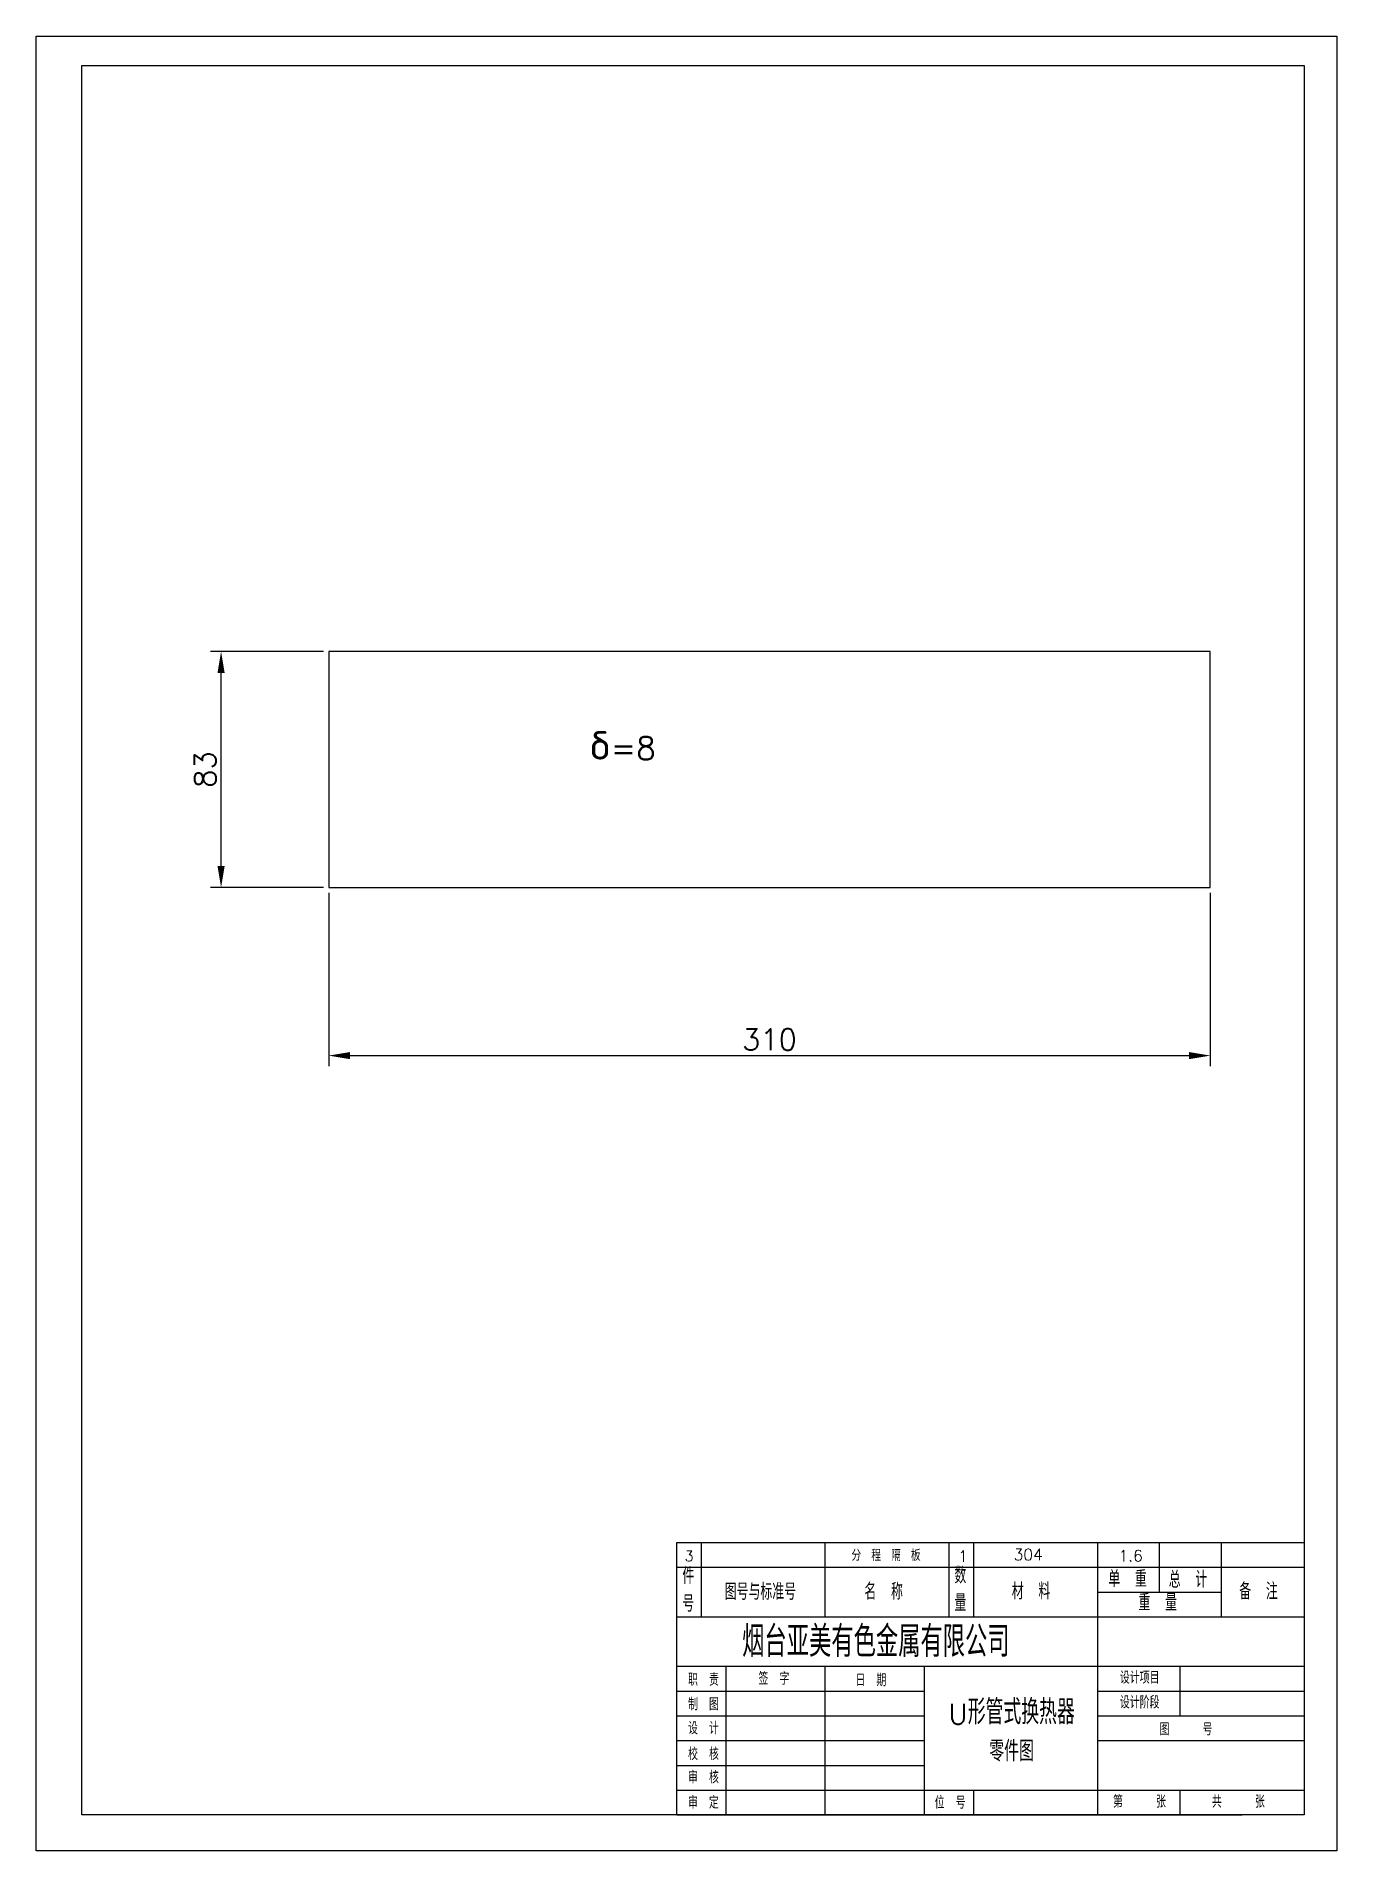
# Model space of a CAD drawing. Header units: millimetres. Extents: x 2215 to 13516, y 3399 to 7964.
# Drawn here: x 4594 to 5051, y 3401 to 4039 of the extents above; entities that cross this region are included whole.
import ezdxf

# ---------------------------------------------------------------- set-up
doc = ezdxf.new("R2010")
doc.units = ezdxf.units.MM
for name, color, linetype in [('实线', 6, 'Continuous'), ('文本', 4, 'Continuous'), ('标注', 3, 'Continuous')]:
    doc.layers.add(name, color=color, linetype=linetype)
doc.styles.get("Standard").update_dxf_attribs({"font": 'txt', "bigfont": 'gbcbig.shx'})
doc.dimstyles.new('ISO-25', dxfattribs={"dimtxt": 2.5, "dimasz": 2.5, "dimexe": 1.25, "dimexo": 0.625, "dimtad": 1, "dimtxsty": 'Standard', "dimcen": 2.5, "dimadec": 0, "dimazin": 0, "dimtfac": 1, "dimtmove": 0, "dimatfit": 3, "dimfxl": 0, "dimarcsym": 0})

msp = doc.modelspace()

# ---------------------------------------------------------------- texts
at = {"layer": '文本'}
for s, insert, char_height, width, attachment_point in [('3', (4821.82, 3506.277), 3.629, 11.67825, 1), ('分 程 隔 板', (4880.512, 3506.785), 4, 181.11171, 1), ('1', (4918.071, 3506.405), 4, 21.38125, 1), ('304', (4937.523, 3507.011), 4, 89.92699, 1), ('1.6', (4974.403, 3506.583), 4, 83.00953, 1), ('件\\P号', (4821.048, 3500.428), 5.806, 7.95157, 1), ('数\\P量', (4916.724, 3500.633), 5.806, 7.95157, 1), ('单 重', (4970.84, 3499.372), 5.8061, 59.49103, 1), ('总 计', (4992.091, 3499.141), 5.8061, 59.49103, 1), ('图号与标准号', (4835.929, 3494.871), 5.8061, 42.28311, 1), ('名 称', (4885.052, 3494.916), 5.8061, 59.49103, 1), ('材 料', (4936.883, 3495.016), 5.8061, 59.49103, 1), ('重 量', (4981.466, 3491.06), 5.8061, 59.49103, 1), ('备 注', (5016.897, 3495.016), 5.8061, 59.49103, 1), ('烟台亚美有色金属有限公司', (4842.065, 3479.89), 10.8864, 148.05504, 1), ('职 责', (4823.032, 3463.207), 4.3546, 28.30187, 1), ('签 字', (4847.796, 3463.602), 4.3546, 23.63471, 1), ('日 期', (4881.9, 3463.039), 4.3546, 23.91607, 1), ('设计项目', (4974.907, 3463.935), 4.3546, 29.0304, 1), ('制 图', (4823.032, 3454.563), 4.3546, 28.30187, 1), ('{\\H0.8267x;U}形管式换热器\\P{\\H0.8333x;零件图}', (4936.826, 3454.044), 8.70912, 58.39624, 2), ('设计阶段', (4974.907, 3455.226), 4.3546, 29.0304, 1), ('设 计', (4823.032, 3446.141), 4.3546, 28.30187, 1), ('图   号', (4988.846, 3445.788), 4.3546, 59.49103, 1), ('校 核', (4823.032, 3437.054), 4.3546, 28.30187, 1), ('审 核', (4823.032, 3428.854), 4.3546, 28.30187, 1), ('审 定', (4823.032, 3419.988), 4.3546, 28.30187, 1), ('位 号', (4909.774, 3419.973), 4.3546, 16.2908, 1), ('第   张', (4972.482, 3420.322), 4.3546, 59.49103, 1), ('共   张', (5007.268, 3420.322), 4.3546, 59.49103, 1)]:
    msp.add_mtext(s, dxfattribs=dict(at, insert=insert, char_height=char_height, width=width, attachment_point=attachment_point))
at = {"layer": '标注', "insert": (4788.297, 3794.691), "char_height": 8, "width": 10.46912, "attachment_point": 1}
msp.add_mtext('{\\H1.25x;\\C4;δ\\H0.8x;=8}', dxfattribs=at)

# ---------------------------------------------------------------- blocks, each defined once
blk = doc.blocks.new('*D49')
at = {"layer": 'Defpoints', "color": 0}
for p in [(4696.67, 3739.68), (5006.67, 3739.68), (5006.67, 3680.53)]:
    blk.add_point(p, dxfattribs=at)
at = {"layer": '标注', "color": 3, "lineweight": -2}
for p, q in [((4696.67, 3737.81), (4696.67, 3676.78)), ((5006.67, 3737.81), (5006.67, 3676.78)), ((4704.17, 3680.53), (4999.17, 3680.53))]:
    blk.add_line(p, q, dxfattribs=at)
at = {"layer": '标注', "color": 3}
for points in [[(4704.17, 3681.78), (4704.17, 3679.28), (4696.67, 3680.53)], [(4999.17, 3681.78), (4999.17, 3679.28), (5006.67, 3680.53)]]:
    blk.add_solid(points, dxfattribs=at)
at = {"layer": '标注', "color": 4, "insert": (4851.67, 3686.15), "char_height": 7.5, "attachment_point": 5}
blk.add_mtext('310', dxfattribs=at)
blk = doc.blocks.new('*D50')
at = {"layer": 'Defpoints', "color": 0}
for p in [(4658.8, 3822.68), (4696.67, 3822.68), (4696.67, 3739.68)]:
    blk.add_point(p, dxfattribs=at)
at = {"layer": '标注', "color": 3, "lineweight": -2}
for p, q in [((4694.8, 3822.68), (4655.05, 3822.68)), ((4658.8, 3747.18), (4658.8, 3815.18)), ((4694.8, 3739.68), (4655.05, 3739.68))]:
    blk.add_line(p, q, dxfattribs=at)
at = {"layer": '标注', "color": 3}
for points in [[(4657.55, 3815.18), (4660.05, 3815.18), (4658.8, 3822.68)], [(4657.55, 3747.18), (4660.05, 3747.18), (4658.8, 3739.68)]]:
    blk.add_solid(points, dxfattribs=at)
at = {"layer": '标注', "color": 4, "insert": (4653.18, 3781.18), "char_height": 7.5, "attachment_point": 5, "rotation": 90}
blk.add_mtext('83', dxfattribs=at)

# ---------------------------------------------------------------- dimensions: what is measured, and where the dimension line sits
at = {"layer": '标注'}
dim = msp.add_linear_dim(base=(4658.802, 3822.683), p1=(4696.674, 3739.683), p2=(4696.674, 3822.683), angle=90, dimstyle='ISO-25', override={"dimscale": 3, "dimdsep": 46, "dimclrd": 3, "dimclre": 3, "dimclrt": 4}, dxfattribs=at)
dim.commit()
dim.dimension.update_dxf_attribs({"geometry": '*D50', "text_midpoint": (4653.177, 3781.183)})
dim = msp.add_linear_dim(base=(5006.674, 3680.525), p1=(4696.674, 3739.683), p2=(5006.674, 3739.683), dimstyle='ISO-25', override={"dimscale": 3, "dimdsep": 46, "dimclrd": 3, "dimclre": 3, "dimclrt": 4}, dxfattribs=at)
dim.commit()
dim.dimension.update_dxf_attribs({"geometry": '*D49', "text_midpoint": (4851.674, 3686.15)})

# ---------------------------------------------------------------- linework, layer by layer
at = {"layer": '实线'}
msp.add_lwpolyline([(4696.674, 3739.683), (5006.674, 3739.683), (5006.674, 3822.683), (4696.674, 3822.683)], close=True, dxfattribs=at)
at = {"layer": '标注'}
for p, q in [((4819.058, 3413.451), (4819.058, 3509.251)), ((4819.058, 3509.251), (5039.689, 3509.251)), ((4819.058, 3509.251), (5039.689, 3509.251)), ((4827.767, 3483.124), (4827.767, 3509.251)), ((4871.313, 3483.124), (4871.313, 3509.251)), ((4914.858, 3483.124), (4914.858, 3509.251)), ((4923.567, 3483.124), (4923.567, 3509.251)), ((4967.113, 3465.706), (4967.113, 3509.251)), ((4988.886, 3491.833), (4988.886, 3509.251)), ((5010.658, 3483.124), (5010.658, 3509.251)), ((4819.058, 3500.542), (5039.689, 3500.542)), ((4967.113, 3491.833), (5010.658, 3491.833)), ((4819.058, 3483.124), (5039.689, 3483.124)), ((4819.058, 3413.451), (4819.058, 3465.706)), ((4819.058, 3413.451), (4819.058, 3465.706)), ((4819.058, 3465.706), (5039.689, 3465.706)), ((4836.476, 3413.451), (4836.476, 3465.706)), ((4871.313, 3413.451), (4871.313, 3465.706)), ((4906.149, 3413.451), (4906.149, 3465.706)), ((4967.113, 3413.451), (4967.113, 3465.706)), ((4996.143, 3448.287), (4996.143, 3465.706)), ((4819.058, 3456.996), (4906.149, 3456.996)), ((4967.113, 3456.996), (5039.689, 3456.996)), ((4819.058, 3448.287), (4906.149, 3448.287)), ((4967.113, 3448.287), (5039.689, 3448.287)), ((4819.058, 3439.578), (4906.149, 3439.578)), ((4967.113, 3439.578), (5039.689, 3439.578)), ((4819.058, 3430.869), (4906.149, 3430.869)), ((4819.058, 3422.16), (5039.689, 3422.16)), ((4923.567, 3413.451), (4923.567, 3422.16)), ((4996.143, 3413.451), (4996.143, 3422.16)), ((4819.058, 3413.451), (5017.916, 3413.451))]:
    msp.add_line(p, q, dxfattribs=at)
for points in [[(4593.817, 4039.096), (5051.157, 4039.096), (5051.157, 3400.841), (4593.817, 3400.841)], [(4609.873, 4028.78), (5039.689, 4028.78), (5039.689, 3413.451), (4609.873, 3413.451)]]:
    msp.add_lwpolyline(points, close=True, dxfattribs=at)

msp.set_redraw_order([(e.dxf.handle, doc.entitydb.next_handle()) for e in msp.query("TEXT MTEXT ATTDEF DIMENSION ARC_DIMENSION")])  # texts and dimensions are drawn at this point

doc.saveas('drawing.dxf')
